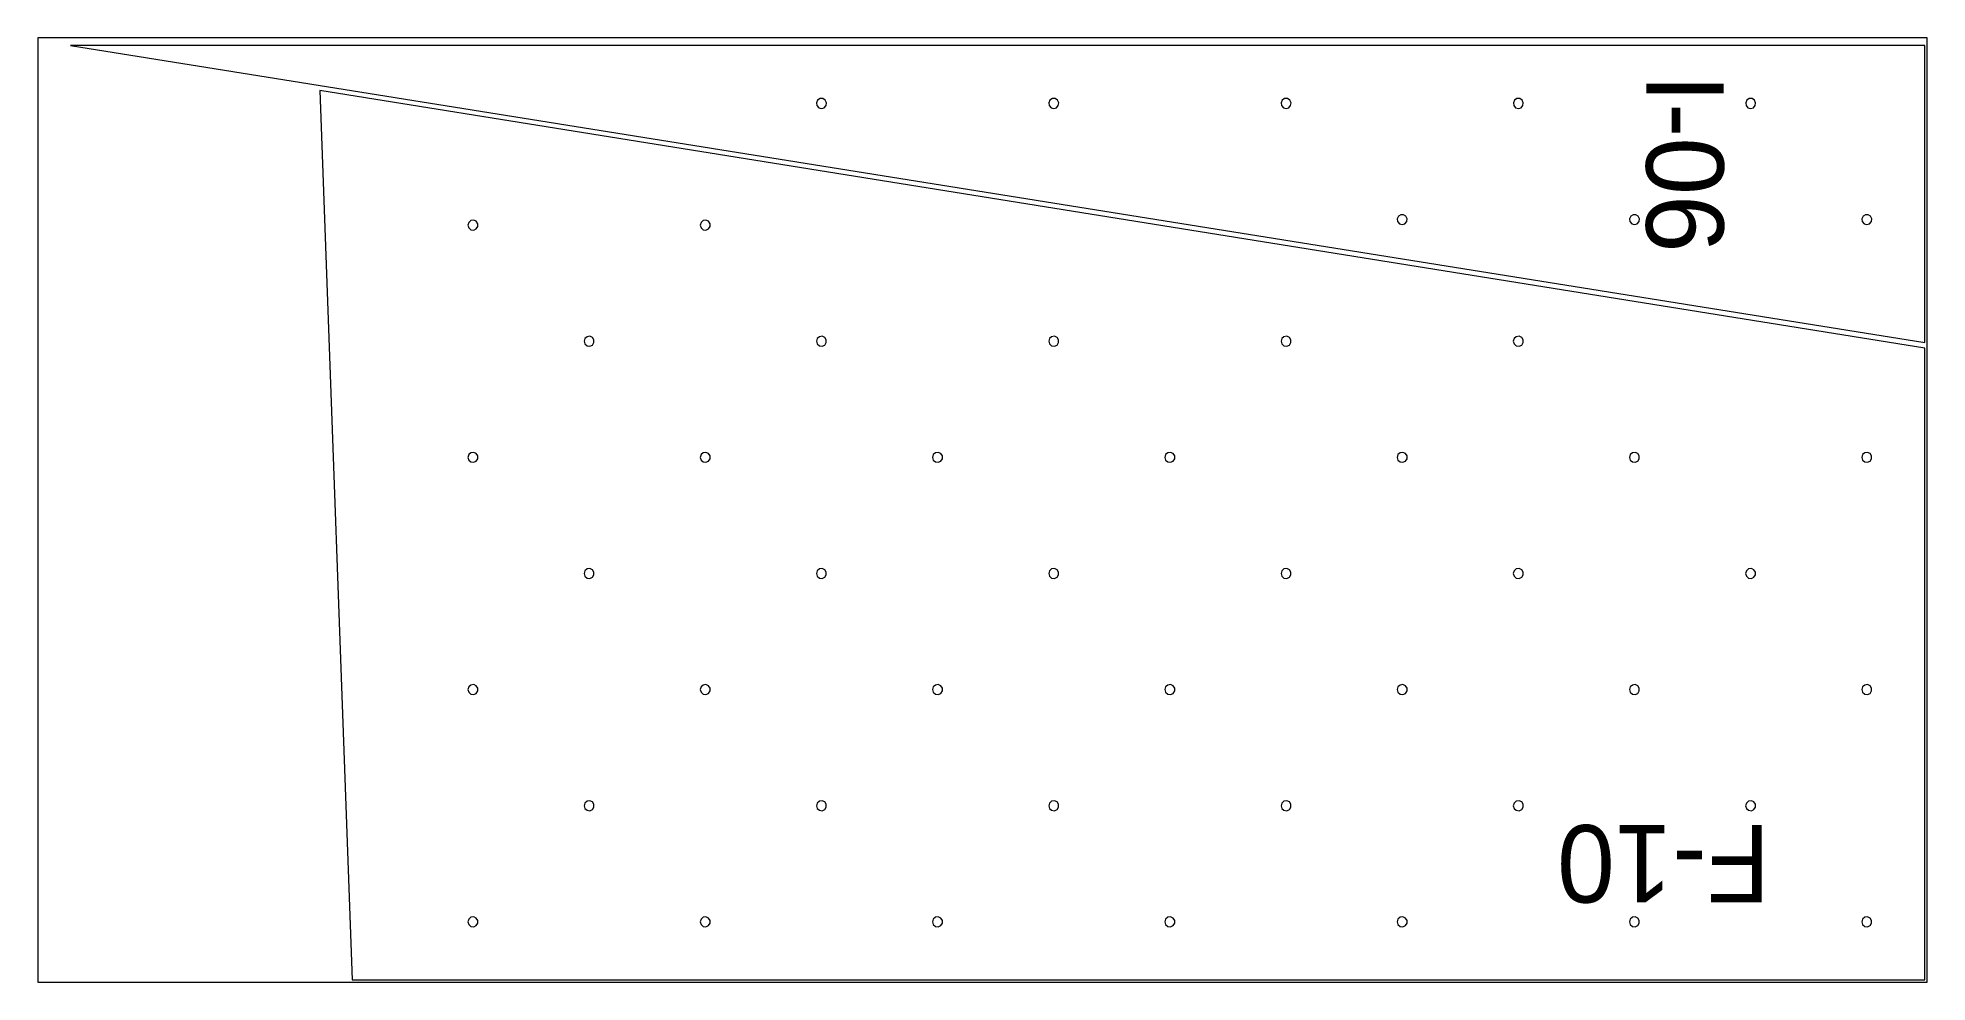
# Model space of a CAD drawing. Extents: x 0 to 287620, y 0 to 1220.
# Drawn here: x 141120 to 143560, y 0 to 1220 of the extents above; entities that cross this region are included whole.
import ezdxf

# ---------------------------------------------------------------- set-up
doc = ezdxf.new("R2010")
doc.units = 0
doc.header["$MEASUREMENT"] = 0
for name, color, linetype, lineweight in [('CUSTOM', 7, 'CONTINUOUS', 0), ('drilling', 7, 'CONTINUOUS', 0), ('FINAL', 7, 'CONTINUOUS', 0)]:
    doc.layers.add(name, color=color, linetype=linetype, lineweight=lineweight)

msp = doc.modelspace()

# ---------------------------------------------------------------- texts
at = {"layer": 'Final', "lineweight": 0}
for s, rotation, p in [('I-06', 270, (143197.1, 1173)), ('F-10', 180, (143357, 203))]:
    msp.add_text(s, height=100, rotation=rotation, dxfattribs=at).set_placement(p)

# ---------------------------------------------------------------- linework, layer by layer
at = {"layer": 'CUSTOM', "lineweight": 0}
msp.add_lwpolyline([(141120, 0), (143560, 0), (143560, 1220), (141120, 1220)], close=True, dxfattribs=at)
at = {"layer": 'drilling', "lineweight": 0}
for points in [[(142132, 1128.7), (142135.5, 1129.7), (142137.9, 1132.5), (142138.4, 1136.1), (142136.9, 1139.4), (142133.8, 1141.4), (142130.2, 1141.4), (142127.1, 1139.4), (142125.6, 1136.1), (142126.1, 1132.5), (142128.5, 1129.7)], [(142432, 1128.7), (142435.5, 1129.7), (142437.9, 1132.5), (142438.4, 1136.1), (142436.9, 1139.4), (142433.8, 1141.4), (142430.2, 1141.4), (142427.1, 1139.4), (142425.6, 1136.1), (142426.1, 1132.5), (142428.5, 1129.7)], [(142732, 1128.7), (142735.5, 1129.7), (142737.9, 1132.5), (142738.4, 1136.1), (142736.9, 1139.4), (142733.8, 1141.4), (142730.2, 1141.4), (142727.1, 1139.4), (142725.6, 1136.1), (142726.1, 1132.5), (142728.5, 1129.7)], [(143032, 1128.7), (143035.5, 1129.7), (143037.9, 1132.5), (143038.4, 1136.1), (143036.9, 1139.4), (143033.8, 1141.4), (143030.2, 1141.4), (143027.1, 1139.4), (143025.6, 1136.1), (143026.1, 1132.5), (143028.5, 1129.7)], [(143332, 1128.7), (143335.5, 1129.7), (143337.9, 1132.5), (143338.4, 1136.1), (143336.9, 1139.4), (143333.8, 1141.4), (143330.2, 1141.4), (143327.1, 1139.4), (143325.6, 1136.1), (143326.1, 1132.5), (143328.5, 1129.7)], [(141675.5, 978), (141676.5, 974.5), (141679.3, 972.1), (141682.9, 971.6), (141686.3, 973.1), (141688.2, 976.2), (141688.2, 979.8), (141686.3, 982.9), (141682.9, 984.4), (141679.3, 983.9), (141676.5, 981.5)], [(141975.5, 978), (141976.5, 974.5), (141979.3, 972.1), (141982.9, 971.6), (141986.3, 973.1), (141988.2, 976.2), (141988.2, 979.8), (141986.3, 982.9), (141982.9, 984.4), (141979.3, 983.9), (141976.5, 981.5)], [(142882, 978.7), (142885.5, 979.7), (142887.9, 982.5), (142888.4, 986.1), (142886.9, 989.4), (142883.8, 991.4), (142880.2, 991.4), (142877.1, 989.4), (142875.6, 986.1), (142876.1, 982.5), (142878.5, 979.7)], [(143182, 978.7), (143185.5, 979.7), (143187.9, 982.5), (143188.4, 986.1), (143186.9, 989.4), (143183.8, 991.4), (143180.2, 991.4), (143177.1, 989.4), (143175.6, 986.1), (143176.1, 982.5), (143178.5, 979.7)], [(143482, 978.7), (143485.5, 979.7), (143487.9, 982.5), (143488.4, 986.1), (143486.9, 989.4), (143483.8, 991.4), (143480.2, 991.4), (143477.1, 989.4), (143475.6, 986.1), (143476.1, 982.5), (143478.5, 979.7)], [(141825.5, 828), (141826.5, 824.5), (141829.3, 822.1), (141832.9, 821.6), (141836.3, 823.1), (141838.2, 826.2), (141838.2, 829.8), (141836.3, 832.9), (141832.9, 834.4), (141829.3, 833.9), (141826.5, 831.5)], [(142125.5, 828), (142126.5, 824.5), (142129.3, 822.1), (142132.9, 821.6), (142136.3, 823.1), (142138.2, 826.2), (142138.2, 829.8), (142136.3, 832.9), (142132.9, 834.4), (142129.3, 833.9), (142126.5, 831.5)], [(142425.5, 828), (142426.5, 824.5), (142429.3, 822.1), (142432.9, 821.6), (142436.3, 823.1), (142438.2, 826.2), (142438.2, 829.8), (142436.3, 832.9), (142432.9, 834.4), (142429.3, 833.9), (142426.5, 831.5)], [(142725.5, 828), (142726.5, 824.5), (142729.3, 822.1), (142732.9, 821.6), (142736.3, 823.1), (142738.2, 826.2), (142738.2, 829.8), (142736.3, 832.9), (142732.9, 834.4), (142729.3, 833.9), (142726.5, 831.5)], [(143025.5, 828), (143026.5, 824.5), (143029.3, 822.1), (143032.9, 821.6), (143036.3, 823.1), (143038.2, 826.2), (143038.2, 829.8), (143036.3, 832.9), (143032.9, 834.4), (143029.3, 833.9), (143026.5, 831.5)], [(141675.5, 678), (141676.5, 674.5), (141679.3, 672.1), (141682.9, 671.6), (141686.3, 673.1), (141688.2, 676.2), (141688.2, 679.8), (141686.3, 682.9), (141682.9, 684.4), (141679.3, 683.9), (141676.5, 681.5)], [(141975.5, 678), (141976.5, 674.5), (141979.3, 672.1), (141982.9, 671.6), (141986.3, 673.1), (141988.2, 676.2), (141988.2, 679.8), (141986.3, 682.9), (141982.9, 684.4), (141979.3, 683.9), (141976.5, 681.5)], [(142275.5, 678), (142276.5, 674.5), (142279.3, 672.1), (142282.9, 671.6), (142286.3, 673.1), (142288.2, 676.2), (142288.2, 679.8), (142286.3, 682.9), (142282.9, 684.4), (142279.3, 683.9), (142276.5, 681.5)], [(142575.5, 678), (142576.5, 674.5), (142579.3, 672.1), (142582.9, 671.6), (142586.3, 673.1), (142588.2, 676.2), (142588.2, 679.8), (142586.3, 682.9), (142582.9, 684.4), (142579.3, 683.9), (142576.5, 681.5)], [(142875.5, 678), (142876.5, 674.5), (142879.3, 672.1), (142882.9, 671.6), (142886.3, 673.1), (142888.2, 676.2), (142888.2, 679.8), (142886.3, 682.9), (142882.9, 684.4), (142879.3, 683.9), (142876.5, 681.5)], [(143175.5, 678), (143176.5, 674.5), (143179.3, 672.1), (143182.9, 671.6), (143186.3, 673.1), (143188.2, 676.2), (143188.2, 679.8), (143186.3, 682.9), (143182.9, 684.4), (143179.3, 683.9), (143176.5, 681.5)], [(143475.5, 678), (143476.5, 674.5), (143479.3, 672.1), (143482.9, 671.6), (143486.3, 673.1), (143488.2, 676.2), (143488.2, 679.8), (143486.3, 682.9), (143482.9, 684.4), (143479.3, 683.9), (143476.5, 681.5)], [(141825.5, 528), (141826.5, 524.5), (141829.3, 522.1), (141832.9, 521.6), (141836.3, 523.1), (141838.2, 526.2), (141838.2, 529.8), (141836.3, 532.9), (141832.9, 534.4), (141829.3, 533.9), (141826.5, 531.5)], [(142125.5, 528), (142126.5, 524.5), (142129.3, 522.1), (142132.9, 521.6), (142136.3, 523.1), (142138.2, 526.2), (142138.2, 529.8), (142136.3, 532.9), (142132.9, 534.4), (142129.3, 533.9), (142126.5, 531.5)], [(142425.5, 528), (142426.5, 524.5), (142429.3, 522.1), (142432.9, 521.6), (142436.3, 523.1), (142438.2, 526.2), (142438.2, 529.8), (142436.3, 532.9), (142432.9, 534.4), (142429.3, 533.9), (142426.5, 531.5)], [(142725.5, 528), (142726.5, 524.5), (142729.3, 522.1), (142732.9, 521.6), (142736.3, 523.1), (142738.2, 526.2), (142738.2, 529.8), (142736.3, 532.9), (142732.9, 534.4), (142729.3, 533.9), (142726.5, 531.5)], [(143025.5, 528), (143026.5, 524.5), (143029.3, 522.1), (143032.9, 521.6), (143036.3, 523.1), (143038.2, 526.2), (143038.2, 529.8), (143036.3, 532.9), (143032.9, 534.4), (143029.3, 533.9), (143026.5, 531.5)], [(143325.5, 528), (143326.5, 524.5), (143329.3, 522.1), (143332.9, 521.6), (143336.3, 523.1), (143338.2, 526.2), (143338.2, 529.8), (143336.3, 532.9), (143332.9, 534.4), (143329.3, 533.9), (143326.5, 531.5)], [(141675.5, 378), (141676.5, 374.5), (141679.3, 372.1), (141682.9, 371.6), (141686.3, 373.1), (141688.2, 376.2), (141688.2, 379.8), (141686.3, 382.9), (141682.9, 384.4), (141679.3, 383.9), (141676.5, 381.5)], [(141975.5, 378), (141976.5, 374.5), (141979.3, 372.1), (141982.9, 371.6), (141986.3, 373.1), (141988.2, 376.2), (141988.2, 379.8), (141986.3, 382.9), (141982.9, 384.4), (141979.3, 383.9), (141976.5, 381.5)], [(142275.5, 378), (142276.5, 374.5), (142279.3, 372.1), (142282.9, 371.6), (142286.3, 373.1), (142288.2, 376.2), (142288.2, 379.8), (142286.3, 382.9), (142282.9, 384.4), (142279.3, 383.9), (142276.5, 381.5)], [(142575.5, 378), (142576.5, 374.5), (142579.3, 372.1), (142582.9, 371.6), (142586.3, 373.1), (142588.2, 376.2), (142588.2, 379.8), (142586.3, 382.9), (142582.9, 384.4), (142579.3, 383.9), (142576.5, 381.5)], [(142875.5, 378), (142876.5, 374.5), (142879.3, 372.1), (142882.9, 371.6), (142886.3, 373.1), (142888.2, 376.2), (142888.2, 379.8), (142886.3, 382.9), (142882.9, 384.4), (142879.3, 383.9), (142876.5, 381.5)], [(143175.5, 378), (143176.5, 374.5), (143179.3, 372.1), (143182.9, 371.6), (143186.3, 373.1), (143188.2, 376.2), (143188.2, 379.8), (143186.3, 382.9), (143182.9, 384.4), (143179.3, 383.9), (143176.5, 381.5)], [(143475.5, 378), (143476.5, 374.5), (143479.3, 372.1), (143482.9, 371.6), (143486.3, 373.1), (143488.2, 376.2), (143488.2, 379.8), (143486.3, 382.9), (143482.9, 384.4), (143479.3, 383.9), (143476.5, 381.5)], [(141825.5, 228), (141826.5, 224.5), (141829.3, 222.1), (141832.9, 221.6), (141836.3, 223.1), (141838.2, 226.2), (141838.2, 229.8), (141836.3, 232.9), (141832.9, 234.4), (141829.3, 233.9), (141826.5, 231.5)], [(142125.5, 228), (142126.5, 224.5), (142129.3, 222.1), (142132.9, 221.6), (142136.3, 223.1), (142138.2, 226.2), (142138.2, 229.8), (142136.3, 232.9), (142132.9, 234.4), (142129.3, 233.9), (142126.5, 231.5)], [(142425.5, 228), (142426.5, 224.5), (142429.3, 222.1), (142432.9, 221.6), (142436.3, 223.1), (142438.2, 226.2), (142438.2, 229.8), (142436.3, 232.9), (142432.9, 234.4), (142429.3, 233.9), (142426.5, 231.5)], [(142725.5, 228), (142726.5, 224.5), (142729.3, 222.1), (142732.9, 221.6), (142736.3, 223.1), (142738.2, 226.2), (142738.2, 229.8), (142736.3, 232.9), (142732.9, 234.4), (142729.3, 233.9), (142726.5, 231.5)], [(143025.5, 228), (143026.5, 224.5), (143029.3, 222.1), (143032.9, 221.6), (143036.3, 223.1), (143038.2, 226.2), (143038.2, 229.8), (143036.3, 232.9), (143032.9, 234.4), (143029.3, 233.9), (143026.5, 231.5)], [(143325.5, 228), (143326.5, 224.5), (143329.3, 222.1), (143332.9, 221.6), (143336.3, 223.1), (143338.2, 226.2), (143338.2, 229.8), (143336.3, 232.9), (143332.9, 234.4), (143329.3, 233.9), (143326.5, 231.5)], [(141675.5, 78), (141676.5, 74.5), (141679.3, 72.1), (141682.9, 71.6), (141686.3, 73.1), (141688.2, 76.2), (141688.2, 79.8), (141686.3, 82.9), (141682.9, 84.4), (141679.3, 83.9), (141676.5, 81.5)], [(141975.5, 78), (141976.5, 74.5), (141979.3, 72.1), (141982.9, 71.6), (141986.3, 73.1), (141988.2, 76.2), (141988.2, 79.8), (141986.3, 82.9), (141982.9, 84.4), (141979.3, 83.9), (141976.5, 81.5)], [(142275.5, 78), (142276.5, 74.5), (142279.3, 72.1), (142282.9, 71.6), (142286.3, 73.1), (142288.2, 76.2), (142288.2, 79.8), (142286.3, 82.9), (142282.9, 84.4), (142279.3, 83.9), (142276.5, 81.5)], [(142575.5, 78), (142576.5, 74.5), (142579.3, 72.1), (142582.9, 71.6), (142586.3, 73.1), (142588.2, 76.2), (142588.2, 79.8), (142586.3, 82.9), (142582.9, 84.4), (142579.3, 83.9), (142576.5, 81.5)], [(142875.5, 78), (142876.5, 74.5), (142879.3, 72.1), (142882.9, 71.6), (142886.3, 73.1), (142888.2, 76.2), (142888.2, 79.8), (142886.3, 82.9), (142882.9, 84.4), (142879.3, 83.9), (142876.5, 81.5)], [(143175.5, 78), (143176.5, 74.5), (143179.3, 72.1), (143182.9, 71.6), (143186.3, 73.1), (143188.2, 76.2), (143188.2, 79.8), (143186.3, 82.9), (143182.9, 84.4), (143179.3, 83.9), (143176.5, 81.5)], [(143475.5, 78), (143476.5, 74.5), (143479.3, 72.1), (143482.9, 71.6), (143486.3, 73.1), (143488.2, 76.2), (143488.2, 79.8), (143486.3, 82.9), (143482.9, 84.4), (143479.3, 83.9), (143476.5, 81.5)]]:
    msp.add_lwpolyline(points, close=True, dxfattribs=at)
at = {"layer": 'Final', "lineweight": 0}
for points in [[(143557, 826.5), (143557, 1210.2), (141162.4, 1210.2)], [(143557, 818.9), (141484.2, 1152), (141526, 3), (143557, 3)]]:
    msp.add_lwpolyline(points, close=True, dxfattribs=at)

msp.set_redraw_order([(e.dxf.handle, doc.entitydb.next_handle()) for e in msp.query("TEXT MTEXT ATTDEF DIMENSION ARC_DIMENSION")])  # texts and dimensions are drawn at this point

doc.saveas('drawing.dxf')
